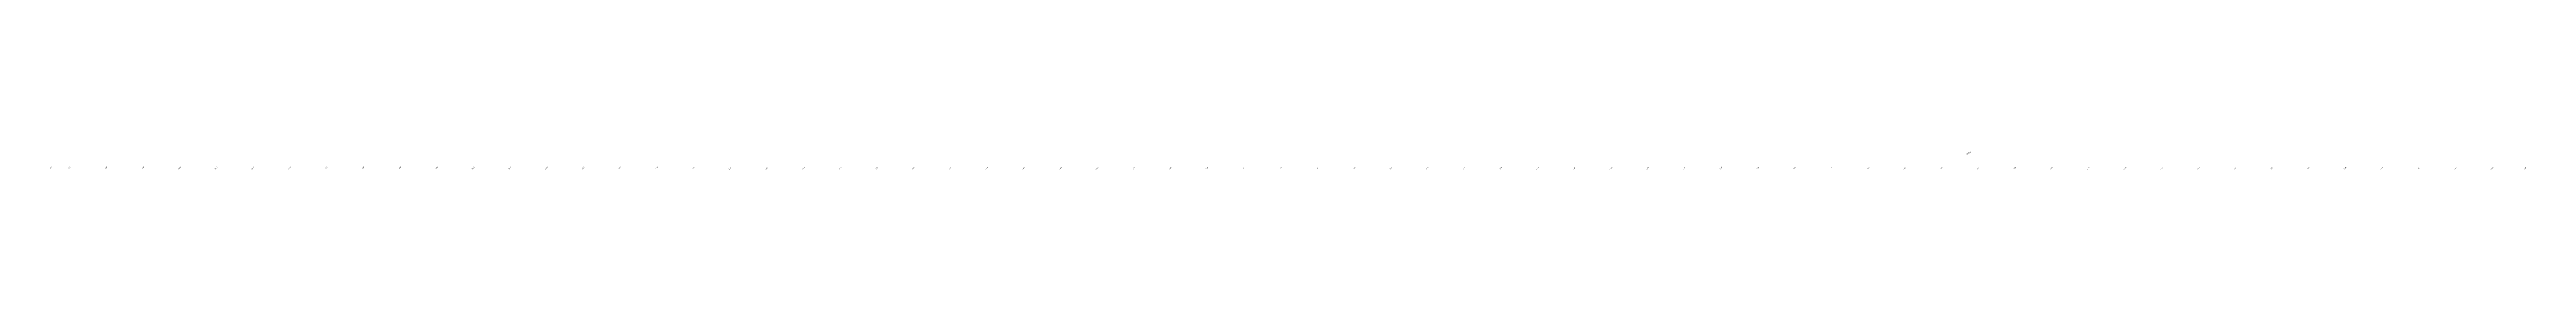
# Model space of a CAD drawing. Header units: metres. Extents: x 286386 to 287779, y 2079267 to 2080589.
# Drawn here: x 286409 to 287759, y 2079979 to 2079989 of the extents above; entities that cross this region are included whole.
import ezdxf
from ezdxf.enums import TextEntityAlignment as Align

# ---------------------------------------------------------------- set-up
doc = ezdxf.new("R2010")
doc.units = ezdxf.units.M
doc.header["$MEASUREMENT"] = 0
doc.layers.add('ESContAnn', color=231, linetype='Continuous')
doc.layers.add('ESElevation', color=150, linetype='Continuous')

msp = doc.modelspace()

# ---------------------------------------------------------------- texts
at = {"layer": 'ESContAnn'}
msp.add_text('4.0000', height=0.75, rotation=26.7675, dxfattribs=at).set_placement((287454.7, 2079988.2), align=Align.MIDDLE_CENTER)
at = {"layer": 'ESElevation'}
for s, p in [('-1.500', (286410, 2079980)), ('-1.500', (286420, 2079980)), ('-1.500', (286440, 2079980)), ('-1.500', (286460, 2079980)), ('-1.500', (286480, 2079980)), ('-1.500', (286500, 2079980)), ('-1.500', (286520, 2079980)), ('-1.500', (286540, 2079980)), ('-1.500', (286560, 2079980)), ('-1.500', (286580, 2079980)), ('-1.500', (286600, 2079980)), ('-1.500', (286620, 2079980)), ('-1.500', (286640, 2079980)), ('-1.500', (286660, 2079980)), ('-1.450', (286680, 2079980)), ('-0.924', (286700, 2079980)), ('-0.500', (286720, 2079980)), ('-0.446', (286740, 2079980)), ('0.170', (286760, 2079980)), ('1.150', (286780, 2079980)), ('2.461', (286800, 2079980)), ('3.192', (286820, 2079980)), ('3.879', (286840, 2079980)), ('4.494', (286860, 2079980)), ('4.533', (286880, 2079980)), ('4.923', (286900, 2079980)), ('5.606', (286920, 2079980)), ('6.249', (286940, 2079980)), ('6.494', (286960, 2079980)), ('6.311', (286980, 2079980)), ('5.010', (287000, 2079980)), ('4.182', (287020, 2079980)), ('3.694', (287040, 2079980)), ('3.548', (287060, 2079980)), ('3.500', (287080, 2079980)), ('3.500', (287100, 2079980)), ('3.524', (287120, 2079980)), ('3.934', (287140, 2079980)), ('4.247', (287160, 2079980)), ('4.273', (287180, 2079980)), ('4.426', (287200, 2079980)), ('4.756', (287220, 2079980)), ('5.280', (287240, 2079980)), ('5.304', (287260, 2079980)), ('5.342', (287280, 2079980)), ('5.493', (287300, 2079980)), ('6.207', (287320, 2079980)), ('6.935', (287340, 2079980)), ('7.621', (287360, 2079980)), ('8.101', (287380, 2079980)), ('7.201', (287400, 2079980)), ('5.460', (287420, 2079980)), ('4.392', (287440, 2079980)), ('3.934', (287460, 2079980)), ('3.898', (287480, 2079980)), ('4.010', (287500, 2079980)), ('4.310', (287520, 2079980)), ('4.974', (287540, 2079980)), ('6.011', (287560, 2079980)), ('6.123', (287580, 2079980)), ('6.108', (287600, 2079980)), ('6.182', (287620, 2079980)), ('7.174', (287640, 2079980)), ('8.101', (287660, 2079980)), ('8.607', (287680, 2079980)), ('7.450', (287700, 2079980)), ('6.639', (287720, 2079980)), ('6.358', (287740, 2079980)), ('5.697', (287758.2, 2079980))]:
    msp.add_text(s, height=0.5, rotation=45, dxfattribs=at).set_placement(p, align=Align.MIDDLE_CENTER)

doc.saveas('drawing.dxf')
